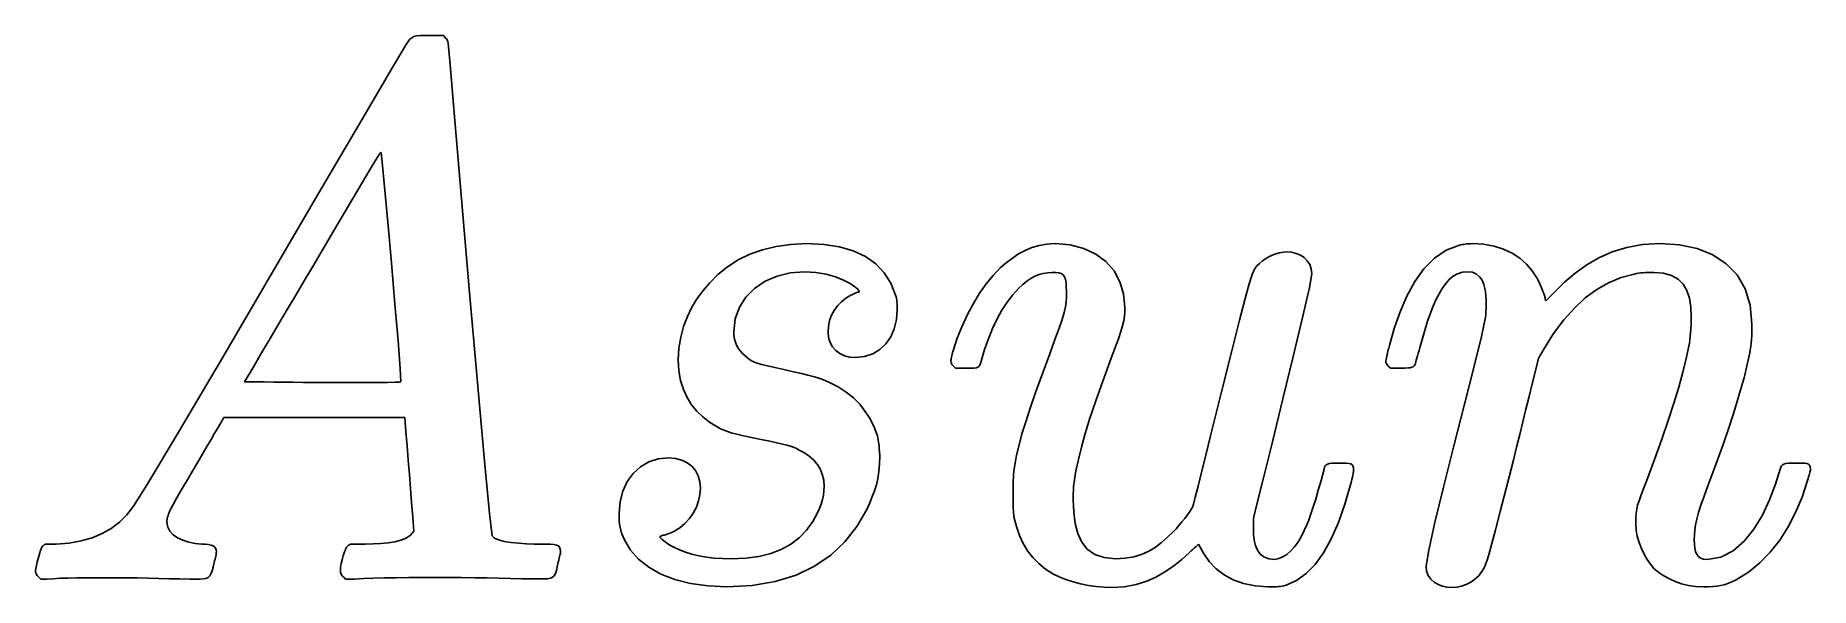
# Model space of a CAD drawing. Extents: x 0 to 52.7, y 0 to 16.4.
import ezdxf

# ---------------------------------------------------------------- set-up
doc = ezdxf.new("R2010")
doc.units = 0
doc.layers.add('Capa_1', color=7, linetype='CONTINUOUS')

msp = doc.modelspace()

# ---------------------------------------------------------------- linework, layer by layer
at = {"layer": 'Capa_1', "color": 7}
for p, q in [((11.179026, 16.35277), (11.124436, 16.30467)), ((11.243676, 16.38507), (11.179026, 16.35277)), ((11.325256, 16.40467), (11.243676, 16.38507)), ((11.430649, 16.41477), (11.325256, 16.40467)), ((11.566732, 16.41877), (11.430649, 16.41477)), ((11.740387, 16.4193), (11.566732, 16.41877)), ((11.788367, 16.4193), (11.740387, 16.4193)), ((11.836347, 16.4193), (11.788367, 16.4193)), ((11.884327, 16.4193), (11.836347, 16.4193)), ((11.932307, 16.4193), (11.884327, 16.4193)), ((11.980287, 16.4193), (11.932307, 16.4193)), ((12.028267, 16.4193), (11.980287, 16.4193)), ((12.076247, 16.4193), (12.028267, 16.4193)), ((12.124227, 16.4193), (12.076247, 16.4193)), ((12.143017, 16.3939), (12.124227, 16.4193)), ((12.164447, 16.3682), (12.143017, 16.3939)), ((12.186937, 16.342), (12.164447, 16.3682)), ((11.017896, 16.14807), (10.620536, 15.48322)), ((11.073016, 16.23747), (11.017896, 16.14807)), ((11.124436, 16.30467), (11.073016, 16.23747)), ((12.208897, 16.315), (12.186937, 16.342)), ((12.228737, 16.2869), (12.208897, 16.315)), ((12.244877, 16.2575), (12.228737, 16.2869)), ((12.255727, 16.2265), (12.244877, 16.2575)), ((12.259727, 16.1937), (12.255727, 16.2265)), ((12.318777, 15.54926), (12.259727, 16.1937)), ((10.620536, 15.48322), (9.697449, 13.91111)), ((12.461167, 13.89147), (12.318777, 15.54926)), ((9.697449, 13.91111), (8.423524, 11.73522)), ((12.660178, 11.55741), (12.461167, 13.89147)), ((9.942685, 12.43834), (10.112151, 12.71761)), ((10.112151, 12.71761), (10.21256, 12.87543)), ((10.21256, 12.87543), (10.26058, 12.93963)), ((10.26058, 12.93963), (10.27288, 12.93763)), ((10.27288, 12.93763), (10.30459, 12.65298)), ((9.687494, 12.00985), (9.942685, 12.43834)), ((10.30459, 12.65298), (10.37413, 11.91351)), ((8.423524, 11.73522), (6.973652, 9.25903)), ((9.32991, 11.40435), (9.687494, 12.00985)), ((10.37413, 11.91351), (10.46854, 10.86554)), ((8.853263, 10.59406), (9.32991, 11.40435)), ((12.889087, 8.88415), (12.660178, 11.55741)), ((8.240885, 9.55121), (8.853263, 10.59406)), ((10.46854, 10.86554), (10.574859, 9.65538)), ((21.602934, 10.04623), (21.225682, 9.91112)), ((22.010613, 10.14533), (21.602934, 10.04623)), ((22.448454, 10.20633), (22.010613, 10.14533)), ((22.916193, 10.22713), (22.448454, 10.20633)), ((23.426045, 10.20283), (22.916193, 10.22713)), ((23.887743, 10.13013), (23.426045, 10.20283)), ((24.299699, 10.00926), (23.887743, 10.13013)), ((29.404701, 10.02763), (29.212217, 9.92264)), ((29.60671, 10.11253), (29.404701, 10.02763)), ((29.820626, 10.17543), (29.60671, 10.11253)), ((30.048829, 10.21453), (29.820626, 10.17543)), ((30.293701, 10.22803), (30.048829, 10.21453)), ((30.745962, 10.19193), (30.293701, 10.22803)), ((31.151657, 10.08729), (30.745962, 10.19193)), ((31.506551, 9.91968), (31.151657, 10.08729)), ((41.918117, 10.03782), (41.567456, 9.79944)), ((42.311111, 10.18255), (41.918117, 10.03782)), ((42.347051, 10.19055), (42.311111, 10.18255)), ((42.386961, 10.19855), (42.347051, 10.19055)), ((42.430571, 10.20655), (42.386961, 10.19855)), ((42.477621, 10.21355), (42.430571, 10.20655)), ((42.527851, 10.21955), (42.477621, 10.21355)), ((42.580991, 10.22355), (42.527851, 10.21955)), ((42.636771, 10.22655), (42.580991, 10.22355)), ((42.694931, 10.22755), (42.636771, 10.22655)), ((43.029276, 10.20795), (42.694931, 10.22755)), ((43.337692, 10.15135), (43.029276, 10.20795)), ((43.61965, 10.06085), (43.337692, 10.15135)), ((43.87462, 9.93967), (43.61965, 10.06085)), ((47.282808, 10.11584), (46.852022, 9.98443)), ((47.754339, 10.19854), (47.282808, 10.11584)), ((48.271644, 10.22734), (47.754339, 10.19854)), ((48.849273, 10.19024), (48.271644, 10.22734)), ((49.37478, 10.07881), (48.849273, 10.19024)), ((49.840491, 9.89277), (49.37478, 10.07881)), ((7.986885, 9.12223), (8.240885, 9.55121)), ((10.574859, 9.65538), (10.680118, 8.42935)), ((20.563519, 9.54141), (20.279136, 9.31105)), ((20.879122, 9.74214), (20.563519, 9.54141)), ((21.225682, 9.91112), (20.879122, 9.74214)), ((24.660326, 9.84049), (24.299699, 10.00926)), ((24.968037, 9.62411), (24.660326, 9.84049)), ((25.221243, 9.36036), (24.968037, 9.62411)), ((28.668101, 9.50552), (28.457934, 9.28494)), ((28.846298, 9.65973), (28.668101, 9.50552)), ((29.026876, 9.79939), (28.846298, 9.65973)), ((29.212217, 9.92264), (29.026876, 9.79939)), ((31.806413, 9.69465), (31.506551, 9.91968)), ((32.047007, 9.41777), (31.806413, 9.69465)), ((36.291788, 9.56397), (36.225688, 9.47017)), ((36.367148, 9.64087), (36.291788, 9.56397)), ((36.454858, 9.71377), (36.367148, 9.64087)), ((36.548128, 9.77957), (36.454858, 9.71377)), ((36.646158, 9.83737), (36.548128, 9.77957)), ((36.748155, 9.88647), (36.646158, 9.83737)), ((36.853327, 9.92607), (36.748155, 9.88647)), ((36.96088, 9.95527), (36.853327, 9.92607)), ((37.070021, 9.97337), (36.96088, 9.95527)), ((37.179955, 9.97937), (37.070021, 9.97337)), ((37.179997, 9.98029), (37.179955, 9.97937)), ((37.179998, 9.98031), (37.179997, 9.98031)), ((37.179997, 9.98031), (37.179997, 9.9803)), ((37.179997, 9.9803), (37.179997, 9.9803)), ((37.179997, 9.9803), (37.179997, 9.98029)), ((37.322212, 9.96983), (37.179998, 9.98033)), ((37.179998, 9.98033), (37.179998, 9.98032)), ((37.179998, 9.98032), (37.179998, 9.98032)), ((37.179998, 9.98032), (37.179998, 9.98031)), ((37.45834, 9.93843), (37.322212, 9.96983)), ((37.584414, 9.88633), (37.45834, 9.93843)), ((37.696465, 9.81383), (37.584414, 9.88633)), ((37.790525, 9.72123), (37.696465, 9.81383)), ((37.862625, 9.60883), (37.790525, 9.72123)), ((37.908795, 9.47685), (37.862625, 9.60883)), ((41.567456, 9.79944), (41.257011, 9.48167)), ((44.102073, 9.79098), (43.87462, 9.93967)), ((44.301481, 9.61794), (44.102073, 9.79098)), ((44.472313, 9.42374), (44.301481, 9.61794)), ((46.09258, 9.59673), (45.753869, 9.35102)), ((46.456955, 9.80963), (46.09258, 9.59673)), ((46.852022, 9.98443), (46.456955, 9.80963)), ((50.238733, 9.63184), (49.840491, 9.89277)), ((50.561833, 9.29578), (50.238733, 9.63184)), ((6.973652, 9.25903), (5.522721, 6.78601)), ((7.732885, 8.69325), (7.986885, 9.12223)), ((20.026238, 9.05317), (19.83737, 8.83202)), ((20.279136, 9.31105), (20.026238, 9.05317)), ((21.366909, 8.89853), (21.678192, 9.10786)), ((21.678192, 9.10786), (22.034718, 9.26295)), ((22.034718, 9.26295), (22.427756, 9.35935)), ((22.427756, 9.35935), (22.848576, 9.39245)), ((22.848576, 9.39245), (23.1842, 9.37185)), ((23.1842, 9.37185), (23.493101, 9.31655)), ((23.493101, 9.31655), (23.769723, 9.23645)), ((23.769723, 9.23645), (24.008509, 9.14125)), ((24.008509, 9.14125), (24.203904, 9.04076)), ((24.203904, 9.04076), (24.350351, 8.94476)), ((25.418358, 9.04952), (25.221243, 9.36036)), ((25.557793, 8.69185), (25.418358, 9.04952)), ((28.252529, 9.03209), (28.054532, 8.75066)), ((28.457934, 9.28494), (28.252529, 9.03209)), ((29.209947, 8.89641), (29.335051, 9.01402)), ((29.335051, 9.01402), (29.457244, 9.11332)), ((29.457244, 9.11332), (29.57785, 9.19522)), ((29.57785, 9.19522), (29.698191, 9.26042)), ((29.698191, 9.26042), (29.819591, 9.30972)), ((29.819591, 9.30972), (29.943372, 9.34402)), ((29.943372, 9.34402), (30.070857, 9.36402)), ((30.070857, 9.36402), (30.203369, 9.37002)), ((30.203369, 9.37002), (30.217479, 9.37002)), ((30.217479, 9.37002), (30.231589, 9.37002)), ((30.231589, 9.37002), (30.245699, 9.37002)), ((30.245699, 9.37002), (30.259809, 9.37002)), ((30.259809, 9.37002), (30.273919, 9.37002)), ((30.273919, 9.37002), (30.288029, 9.37002)), ((30.288029, 9.37002), (30.302139, 9.37002)), ((30.302139, 9.37002), (30.316249, 9.37002)), ((30.316249, 9.37002), (30.407619, 9.36202)), ((30.407619, 9.36202), (30.479939, 9.33852)), ((30.479939, 9.33852), (30.535329, 9.29812)), ((30.535329, 9.29812), (30.575899, 9.23972)), ((30.575899, 9.23972), (30.603769, 9.16232)), ((30.603769, 9.16232), (30.621059, 9.06482)), ((30.621059, 9.06482), (30.629859, 8.94611)), ((32.224101, 9.09458), (32.047007, 9.41777)), ((32.333463, 8.73064), (32.224101, 9.09458)), ((36.065178, 9.03696), (35.94272, 8.60022)), ((36.154828, 9.31072), (36.065178, 9.03696)), ((36.225688, 9.47017), (36.154828, 9.31072)), ((37.851335, 8.92629), (37.925065, 9.32555)), ((37.925065, 9.32555), (37.908795, 9.47685)), ((40.984667, 9.09882), (40.748306, 8.66517)), ((41.257011, 9.48167), (40.984667, 9.09882)), ((41.800671, 8.89707), (41.901345, 9.03959)), ((41.901345, 9.03959), (42.009163, 9.16095)), ((42.009163, 9.16095), (42.126505, 9.25905)), ((42.126505, 9.25905), (42.255754, 9.33175)), ((42.255754, 9.33175), (42.399291, 9.37695)), ((42.399291, 9.37695), (42.559496, 9.39245)), ((42.559496, 9.39245), (42.699461, 9.37495)), ((42.699461, 9.37495), (42.815613, 9.32465)), ((42.815613, 9.32465), (42.909543, 9.24475)), ((42.909543, 9.24475), (42.982833, 9.13839)), ((42.982833, 9.13839), (43.037073, 9.00875)), ((43.037073, 9.00875), (43.073853, 8.85899)), ((44.614042, 9.21154), (44.472313, 9.42374)), ((44.650642, 9.14174), (44.614042, 9.21154)), ((44.690942, 9.05554), (44.650642, 9.14174)), ((44.732302, 8.95984), (44.690942, 9.05554)), ((45.435796, 9.07779), (45.133333, 8.78234)), ((45.753869, 9.35102), (45.435796, 9.07779)), ((46.389969, 8.86369), (46.744467, 9.06451)), ((46.744467, 9.06451), (47.115368, 9.2177)), ((47.115368, 9.2177), (47.503997, 9.32486)), ((47.503997, 9.32486), (47.569967, 9.33976)), ((47.569967, 9.33976), (47.633817, 9.35096)), ((47.633817, 9.35096), (47.697667, 9.35896)), ((47.697667, 9.35896), (47.763637, 9.36396)), ((47.763637, 9.36396), (47.833837, 9.36696)), ((47.833837, 9.36696), (47.910387, 9.36896)), ((47.910387, 9.36896), (47.995407, 9.36958)), ((47.995407, 9.36958), (48.091007, 9.36967)), ((48.091007, 9.36967), (48.378388, 9.34767)), ((48.378388, 9.34767), (48.616293, 9.28227)), ((48.616293, 9.28227), (48.80816, 9.1745)), ((48.80816, 9.1745), (48.957429, 9.02545)), ((48.957429, 9.02545), (49.06754, 8.83619)), ((50.802119, 8.88431), (50.561833, 9.29578)), ((7.478885, 8.26427), (7.732885, 8.69325)), ((13.121171, 6.20877), (12.889087, 8.88415)), ((19.662524, 8.59209), (19.505141, 8.33363)), ((19.83737, 8.83202), (19.662524, 8.59209)), ((20.915001, 8.33515), (21.109602, 8.63946)), ((21.109602, 8.63946), (21.366909, 8.89853)), ((23.948472, 8.5001), (23.832849, 8.37853)), ((24.07997, 8.60527), (23.948472, 8.5001)), ((24.225755, 8.69167), (24.07997, 8.60527)), ((24.259485, 8.70847), (24.225755, 8.69167)), ((24.292425, 8.72477), (24.259485, 8.70847)), ((24.323775, 8.73997), (24.292425, 8.72477)), ((24.352745, 8.75367), (24.323775, 8.73997)), ((24.350351, 8.94476), (24.442291, 8.86306)), ((24.378545, 8.76527), (24.352745, 8.75367)), ((24.400375, 8.77427), (24.378545, 8.76527)), ((24.417445, 8.78027), (24.400375, 8.77427)), ((24.428955, 8.78227), (24.417445, 8.78027)), ((24.443865, 8.78231), (24.428955, 8.78227)), ((24.442291, 8.86306), (24.474171, 8.80546)), ((24.455065, 8.78262), (24.443865, 8.78231)), ((24.463065, 8.78346), (24.455065, 8.78262)), ((24.468465, 8.78546), (24.463065, 8.78346)), ((24.471765, 8.78846), (24.468465, 8.78546)), ((24.473465, 8.79246), (24.471765, 8.78846)), ((24.474083, 8.79846), (24.473465, 8.79246)), ((24.474171, 8.80546), (24.474083, 8.79846)), ((25.572703, 8.64745), (25.557793, 8.69185)), ((25.583903, 8.59935), (25.572703, 8.64745)), ((25.591903, 8.54815), (25.583903, 8.59935)), ((25.597303, 8.49425), (25.591903, 8.54815)), ((25.600603, 8.43825), (25.597303, 8.49425)), ((27.86659, 8.44437), (27.691348, 8.1169)), ((28.054532, 8.75066), (27.86659, 8.44437)), ((28.717028, 8.25228), (28.871986, 8.49107)), ((28.871986, 8.49107), (29.036468, 8.70604)), ((29.036468, 8.70604), (29.209947, 8.89641)), ((30.621459, 8.49368), (30.600249, 8.34441)), ((30.630459, 8.64136), (30.621459, 8.49368)), ((30.629859, 8.94611), (30.632359, 8.80518)), ((30.632359, 8.80518), (30.630459, 8.64136)), ((32.370853, 8.33152), (32.333463, 8.73064)), ((35.94272, 8.60022), (35.773431, 7.95182)), ((37.656955, 8.07037), (37.851335, 8.92629)), ((40.748306, 8.66517), (40.545812, 8.19501)), ((41.499051, 8.29664), (41.557521, 8.44031)), ((41.557521, 8.44031), (41.611231, 8.55699)), ((41.611231, 8.55699), (41.704761, 8.7355)), ((41.704761, 8.7355), (41.800671, 8.89707)), ((43.073853, 8.85899), (43.094753, 8.69231)), ((43.094753, 8.69231), (43.101353, 8.51186)), ((43.101309, 8.44236), (43.101, 8.37046)), ((43.101353, 8.51186), (43.101309, 8.44236)), ((44.772072, 8.86154), (44.732302, 8.95984)), ((44.807612, 8.76744), (44.772072, 8.86154)), ((44.836272, 8.68444), (44.807612, 8.76744)), ((44.855412, 8.61944), (44.836272, 8.68444)), ((44.862412, 8.57934), (44.855412, 8.61944)), ((44.862456, 8.57134), (44.862412, 8.57934)), ((44.862765, 8.56334), (44.862456, 8.57134)), ((44.863603, 8.55534), (44.862765, 8.56334)), ((44.865203, 8.54834), (44.863603, 8.55534)), ((44.867903, 8.54234), (44.865203, 8.54834)), ((44.871903, 8.53834), (44.867903, 8.54234)), ((44.877503, 8.53534), (44.871903, 8.53834)), ((44.885003, 8.53434), (44.877503, 8.53534)), ((44.916043, 8.56534), (44.885003, 8.53434)), ((44.947083, 8.59634), (44.916043, 8.56534)), ((44.978133, 8.62734), (44.947083, 8.59634)), ((45.009173, 8.65834), (44.978133, 8.62734)), ((45.040213, 8.68934), (45.009173, 8.65834)), ((45.071253, 8.72034), (45.040213, 8.68934)), ((45.102293, 8.75134), (45.071253, 8.72034)), ((45.133333, 8.78234), (45.102293, 8.75134)), ((45.724895, 8.31283), (46.050553, 8.61366)), ((46.050553, 8.61366), (46.389969, 8.86369)), ((49.06754, 8.83619), (49.14193, 8.60777)), ((49.14193, 8.60777), (49.18404, 8.34124)), ((50.951917, 8.39717), (50.802119, 8.88431)), ((7.224885, 7.83529), (7.478885, 8.26427)), ((10.680118, 8.42935), (10.771358, 7.33375)), ((19.36866, 8.05692), (19.256521, 7.76222)), ((19.505141, 8.33363), (19.36866, 8.05692)), ((20.748848, 7.60878), (20.791838, 7.99009)), ((20.791838, 7.99009), (20.915001, 8.33515)), ((23.597109, 7.93919), (23.560859, 7.77581)), ((23.655579, 8.09569), (23.597109, 7.93919)), ((23.734689, 8.24293), (23.655579, 8.09569)), ((23.832849, 8.37853), (23.734689, 8.24293)), ((25.516929, 7.6976), (25.581139, 7.96827)), ((25.581139, 7.96827), (25.603009, 8.26275)), ((25.602303, 8.38065), (25.600603, 8.43825)), ((25.602921, 8.32195), (25.602303, 8.38065)), ((25.603009, 8.26275), (25.602921, 8.32195)), ((27.691348, 8.1169), (27.531451, 7.77197)), ((28.437804, 7.70645), (28.572124, 7.99048)), ((28.572124, 7.99048), (28.717028, 8.25228)), ((30.501209, 7.9702), (30.413319, 7.70981)), ((30.561839, 8.17583), (30.501209, 7.9702)), ((30.600249, 8.34441), (30.561839, 8.17583)), ((32.303173, 7.78683), (32.337563, 7.93424)), ((32.337563, 7.93424), (32.358203, 8.06658)), ((32.358203, 8.06658), (32.368253, 8.19521)), ((32.368253, 8.19521), (32.370853, 8.33152)), ((35.773431, 7.95182), (35.543288, 7.04306)), ((37.382141, 6.91493), (37.656955, 8.07037)), ((40.545812, 8.19501), (40.375067, 7.70262)), ((41.310931, 7.75134), (41.374171, 7.94739)), ((41.374171, 7.94739), (41.437401, 8.13075)), ((41.437401, 8.13075), (41.499051, 8.29664)), ((43.078762, 7.99266), (42.964197, 7.47081)), ((43.086262, 8.03996), (43.078762, 7.99266)), ((43.091862, 8.09596), (43.086262, 8.03996)), ((43.095862, 8.15886), (43.091862, 8.09596)), ((43.098562, 8.22686), (43.095862, 8.15886)), ((43.100162, 8.29796), (43.098562, 8.22686)), ((43.101, 8.37046), (43.100162, 8.29796)), ((45.109562, 7.55242), (45.411672, 7.95961)), ((45.411672, 7.95961), (45.724895, 8.31283)), ((49.18404, 8.34124), (49.19731, 8.03768)), ((49.19621, 7.9258), (49.19301, 7.81155)), ((49.19731, 8.03768), (49.19621, 7.9258)), ((51.003557, 7.83409), (50.951917, 8.39717)), ((6.716885, 6.97734), (6.970885, 7.40632)), ((6.970885, 7.40632), (7.224885, 7.83529)), ((19.172161, 7.44979), (19.119021, 7.1199)), ((19.256521, 7.76222), (19.172161, 7.44979)), ((20.754148, 7.49532), (20.748848, 7.60878)), ((20.770028, 7.39112), (20.754148, 7.49532)), ((20.796488, 7.29482), (20.770028, 7.39112)), ((23.560859, 7.77581), (23.548429, 7.60793)), ((23.548429, 7.60793), (23.563909, 7.43881)), ((23.563909, 7.43881), (23.608759, 7.28796)), ((25.269985, 7.24675), (25.412507, 7.45551)), ((25.412507, 7.45551), (25.516929, 7.6976)), ((27.389546, 7.41328), (27.268279, 7.04454)), ((27.531451, 7.77197), (27.389546, 7.41328)), ((28.203031, 7.07488), (28.314597, 7.40098)), ((28.314597, 7.40098), (28.437804, 7.70645)), ((30.413319, 7.70981), (30.293155, 7.37691)), ((32.085683, 7.14032), (32.180403, 7.40124)), ((32.180403, 7.40124), (32.251843, 7.61295)), ((32.251843, 7.61295), (32.303173, 7.78683)), ((40.375067, 7.70262), (40.233956, 7.20229)), ((41.190811, 7.34017), (41.249281, 7.54734)), ((41.249281, 7.54734), (41.310931, 7.75134)), ((42.964197, 7.47081), (42.746445, 6.58225)), ((44.817242, 7.08966), (45.109562, 7.55242)), ((49.17081, 7.47301), (49.15917, 7.36775)), ((49.18031, 7.5833), (49.17081, 7.47301)), ((49.18771, 7.69676), (49.18031, 7.5833)), ((49.19301, 7.81155), (49.18771, 7.69676)), ((50.986557, 7.37971), (50.993957, 7.49317)), ((50.993957, 7.49317), (50.999257, 7.60796)), ((50.999257, 7.60796), (51.002457, 7.72221)), ((51.002457, 7.72221), (51.003557, 7.83409)), ((6.462885, 6.54836), (6.716885, 6.97734)), ((10.771358, 7.33375), (10.835608, 6.51491)), ((19.119021, 7.1199), (19.100541, 6.77281)), ((20.833528, 7.20512), (20.796488, 7.29482)), ((20.881158, 7.12072), (20.833528, 7.20512)), ((20.939368, 7.04032), (20.881158, 7.12072)), ((21.008158, 6.96262), (20.939368, 7.04032)), ((21.087538, 6.88622), (21.008158, 6.96262)), ((21.168498, 6.81782), (21.087538, 6.88622)), ((23.608759, 7.28796), (23.680589, 7.15668)), ((23.680589, 7.15668), (23.777029, 7.0463)), ((23.777029, 7.0463), (23.895695, 6.9581)), ((23.895695, 6.9581), (24.034204, 6.8935)), ((24.034204, 6.8935), (24.190176, 6.8538)), ((24.361229, 6.8403), (24.634985, 6.8681)), ((24.634985, 6.8681), (24.879107, 6.9483)), ((24.879107, 6.9483), (25.091479, 7.07609)), ((25.091479, 7.07609), (25.269985, 7.24675)), ((27.226999, 6.89284), (27.217499, 6.85254)), ((27.238639, 6.93794), (27.226999, 6.89284)), ((27.252399, 6.98834), (27.238639, 6.93794)), ((27.268279, 7.04454), (27.252399, 6.98834)), ((28.103641, 6.72894), (28.203031, 7.07488)), ((30.135684, 6.9538), (29.908627, 6.33798)), ((30.293155, 7.37691), (30.135684, 6.9538)), ((31.964504, 6.81881), (32.085683, 7.14032)), ((35.543288, 7.04306), (35.238267, 5.82527)), ((37.067111, 5.61715), (37.382141, 6.91493)), ((40.152116, 6.88899), (40.138926, 6.82849)), ((40.168476, 6.95899), (40.152116, 6.88899)), ((40.187746, 7.03609), (40.168476, 6.95899)), ((40.209656, 7.11799), (40.187746, 7.03609)), ((40.233956, 7.20229), (40.209656, 7.11799)), ((41.043971, 6.82129), (41.064471, 6.89129)), ((41.064471, 6.89129), (41.087361, 6.96839)), ((41.087361, 6.96839), (41.111831, 7.05029)), ((41.111831, 7.05029), (41.137101, 7.13459)), ((41.137101, 7.13459), (41.190811, 7.34017)), ((44.678932, 6.85236), (44.698692, 6.88626)), ((44.698692, 6.88626), (44.718452, 6.92016)), ((44.718452, 6.92016), (44.738212, 6.95406)), ((44.738212, 6.95406), (44.757972, 6.98796)), ((44.757972, 6.98796), (44.777732, 7.02186)), ((44.777732, 7.02186), (44.797482, 7.05576)), ((44.797482, 7.05576), (44.817242, 7.08966)), ((49.12954, 7.17965), (49.05113, 6.80787)), ((49.14541, 7.26935), (49.12954, 7.17965)), ((49.15917, 7.36775), (49.14541, 7.26935)), ((50.863897, 6.63126), (50.935777, 6.97606)), ((50.935777, 6.97606), (50.951657, 7.06576)), ((50.951657, 7.06576), (50.965417, 7.16416)), ((50.965417, 7.16416), (50.977057, 7.26942)), ((50.977057, 7.26942), (50.986557, 7.37971)), ((5.522721, 6.78601), (4.245621, 4.61965)), ((6.208885, 6.11938), (6.462885, 6.54836)), ((10.835608, 6.51491), (10.859911, 6.11857)), ((19.100541, 6.77281), (19.118091, 6.44971)), ((19.118091, 6.44971), (19.168981, 6.15651)), ((21.248398, 6.76242), (21.168498, 6.81782)), ((21.336768, 6.71602), (21.248398, 6.76242)), ((21.44313, 6.67462), (21.336768, 6.71602)), ((21.577009, 6.63432), (21.44313, 6.67462)), ((21.74793, 6.59102), (21.577009, 6.63432)), ((21.965418, 6.54092), (21.74793, 6.59102)), ((22.238997, 6.47992), (21.965418, 6.54092)), ((22.524086, 6.41802), (22.238997, 6.47992)), ((22.758639, 6.36592), (22.524086, 6.41802)), ((22.951388, 6.32072), (22.758639, 6.36592)), ((24.190176, 6.8538), (24.361229, 6.8403)), ((27.201599, 6.75484), (27.200499, 6.72824)), ((27.200499, 6.72824), (27.204499, 6.69544)), ((27.204799, 6.78404), (27.201599, 6.75484)), ((27.204499, 6.69544), (27.215349, 6.66474)), ((27.210099, 6.81644), (27.204799, 6.78404)), ((27.217499, 6.85254), (27.210099, 6.81644)), ((27.215349, 6.66474), (27.231489, 6.63614)), ((27.231489, 6.63614), (27.251329, 6.60964)), ((27.251329, 6.60964), (27.273289, 6.58534)), ((27.273289, 6.58534), (27.295779, 6.56314)), ((27.295779, 6.56314), (27.317209, 6.54304)), ((27.317209, 6.54304), (27.335999, 6.52504)), ((27.335999, 6.52504), (27.375509, 6.52504)), ((27.375509, 6.52504), (27.415019, 6.52504)), ((27.415019, 6.52504), (27.454529, 6.52504)), ((27.454529, 6.52504), (27.494039, 6.52504)), ((27.494039, 6.52504), (27.533549, 6.52504)), ((27.533549, 6.52504), (27.573059, 6.52504)), ((27.573059, 6.52504), (27.612569, 6.52504)), ((27.612569, 6.52504), (27.652079, 6.52504)), ((27.652079, 6.52504), (27.790941, 6.52544)), ((27.790941, 6.52544), (27.890911, 6.52844)), ((27.890911, 6.52844), (27.959661, 6.53644)), ((27.959661, 6.53644), (28.004861, 6.55114)), ((28.004861, 6.55114), (28.034191, 6.57534)), ((28.034191, 6.57534), (28.055311, 6.61144)), ((28.055311, 6.61144), (28.075901, 6.66184)), ((28.075901, 6.66184), (28.103641, 6.72894)), ((29.908627, 6.33798), (29.716231, 5.80339)), ((31.71509, 6.13932), (31.964504, 6.81881)), ((40.123226, 6.74569), (40.121126, 6.72809)), ((40.121126, 6.72809), (40.125126, 6.70179)), ((40.129226, 6.77999), (40.123226, 6.74569)), ((40.125126, 6.70179), (40.135976, 6.67419)), ((40.138926, 6.82849), (40.129226, 6.77999)), ((40.135976, 6.67419), (40.152116, 6.64599)), ((40.152116, 6.64599), (40.171956, 6.61809)), ((40.171956, 6.61809), (40.193916, 6.59119)), ((40.193916, 6.59119), (40.216406, 6.56619)), ((40.216406, 6.56619), (40.237836, 6.54379)), ((40.237836, 6.54379), (40.256626, 6.52489)), ((40.256626, 6.52489), (40.296136, 6.52489)), ((40.296136, 6.52489), (40.335646, 6.52489)), ((40.335646, 6.52489), (40.375156, 6.52489)), ((40.375156, 6.52489), (40.414666, 6.52489)), ((40.414666, 6.52489), (40.454176, 6.52489)), ((40.454176, 6.52489), (40.493686, 6.52489)), ((40.493686, 6.52489), (40.533196, 6.52489)), ((40.533196, 6.52489), (40.572706, 6.52489)), ((40.572706, 6.52489), (40.686521, 6.52589)), ((40.686521, 6.52589), (40.776261, 6.52989)), ((40.776261, 6.52989), (40.845361, 6.53789)), ((40.845361, 6.53789), (40.897261, 6.55019)), ((40.897261, 6.55019), (40.935401, 6.56779)), ((40.935401, 6.56779), (40.963221, 6.59149)), ((40.963221, 6.59149), (40.984171, 6.62209)), ((40.984171, 6.62209), (41.001681, 6.66029)), ((41.001681, 6.66029), (41.004681, 6.67789)), ((41.004681, 6.67789), (41.013281, 6.71219)), ((41.013281, 6.71219), (41.026641, 6.76079)), ((41.026641, 6.76079), (41.043971, 6.82129)), ((42.746445, 6.58225), (42.462018, 5.45345)), ((44.472912, 6.0621), (44.566042, 6.44028)), ((44.566042, 6.44028), (44.659172, 6.81846)), ((44.659172, 6.81846), (44.678932, 6.85236)), ((48.95103, 6.40248), (48.828704, 5.96164)), ((49.05113, 6.80787), (48.95103, 6.40248)), ((50.767147, 6.24122), (50.863897, 6.63126)), ((6.499574, 6.11638), (6.208885, 6.11938)), ((6.790263, 6.11338), (6.499574, 6.11638)), ((7.080952, 6.11038), (6.790263, 6.11338)), ((7.37164, 6.10738), (7.080952, 6.11038)), ((7.662329, 6.10438), (7.37164, 6.10738)), ((7.953018, 6.10138), (7.662329, 6.10438)), ((8.243707, 6.09838), (7.953018, 6.10138)), ((8.534396, 6.09538), (8.243707, 6.09838)), ((8.997329, 6.09542), (8.534396, 6.09538)), ((9.431157, 6.09573), (8.997329, 6.09542)), ((9.825827, 6.09657), (9.431157, 6.09573)), ((10.171285, 6.09857), (9.825827, 6.09657)), ((10.457476, 6.10157), (10.171285, 6.09857)), ((10.674346, 6.10557), (10.457476, 6.10157)), ((10.811841, 6.11157), (10.674346, 6.10557)), ((10.859911, 6.11857), (10.811841, 6.11157)), ((13.329706, 3.86835), (13.121171, 6.20877)), ((19.168981, 6.15651), (19.250561, 5.89135)), ((19.250561, 5.89135), (19.360186, 5.65239)), ((23.111064, 6.27952), (22.951388, 6.32072)), ((23.246398, 6.23932), (23.111064, 6.27952)), ((23.366122, 6.19732), (23.246398, 6.23932)), ((23.478967, 6.15052), (23.366122, 6.19732)), ((23.593664, 6.09602), (23.478967, 6.15052)), ((23.852956, 5.96606), (23.593664, 6.09602)), ((24.088964, 5.81415), (23.852956, 5.96606)), ((24.301689, 5.6416), (24.088964, 5.81415)), ((29.716231, 5.80339), (29.555056, 5.33813)), ((31.505893, 5.54846), (31.71509, 6.13932)), ((35.238267, 5.82527), (35.072682, 5.14812)), ((44.379782, 5.68392), (44.472912, 6.0621)), ((48.828704, 5.96164), (48.683624, 5.48349)), ((50.501152, 5.3307), (50.646056, 5.80726)), ((50.646056, 5.80726), (50.767147, 6.24122)), ((19.360186, 5.65239), (19.495212, 5.43776)), ((19.495212, 5.43776), (19.652992, 5.24563)), ((24.491131, 5.44973), (24.301689, 5.6416)), ((24.657289, 5.23987), (24.491131, 5.44973)), ((29.555056, 5.33813), (29.421662, 4.93027)), ((31.332679, 5.03327), (31.505893, 5.54846)), ((36.75208, 4.33419), (37.067111, 5.61715)), ((42.462018, 5.45345), (42.147428, 4.21088)), ((44.193522, 4.92757), (44.286652, 5.30574)), ((44.286652, 5.30574), (44.379782, 5.68392)), ((48.683624, 5.48349), (48.515261, 4.96619)), ((50.332965, 4.81287), (50.501152, 5.3307)), ((5.407361, 4.73112), (5.503317, 4.89481)), ((5.503317, 4.89481), (5.599273, 5.0585)), ((5.599273, 5.0585), (6.270962, 5.0585)), ((6.270962, 5.0585), (6.942651, 5.0585)), ((6.942651, 5.0585), (7.61434, 5.0585)), ((7.61434, 5.0585), (8.286029, 5.0585)), ((8.286029, 5.0585), (8.957718, 5.0585)), ((8.957718, 5.0585), (9.629407, 5.0585)), ((9.629407, 5.0585), (10.301096, 5.0585)), ((10.301096, 5.0585), (10.972785, 5.0585)), ((10.972785, 5.0585), (11.006655, 4.63517)), ((19.652992, 5.24563), (19.83088, 5.07414)), ((19.83088, 5.07414), (20.026231, 4.92143)), ((20.026231, 4.92143), (20.200547, 4.80929)), ((20.200547, 4.80929), (20.358195, 4.72279)), ((24.800164, 5.01334), (24.657289, 5.23987)), ((24.919756, 4.77147), (24.800164, 5.01334)), ((25.016066, 4.51557), (24.919756, 4.77147)), ((29.421662, 4.93027), (29.312609, 4.56792)), ((31.191215, 4.58079), (31.332679, 5.03327)), ((35.072682, 5.14812), (34.916887, 4.51435)), ((44.100392, 4.54939), (44.193522, 4.92757)), ((48.515261, 4.96619), (48.323085, 4.40788)), ((50.142025, 4.25509), (50.332965, 4.81287)), ((4.245621, 4.61965), (3.317242, 3.06341)), ((5.023538, 4.07637), (5.119494, 4.24006)), ((5.119494, 4.24006), (5.21545, 4.40374)), ((5.21545, 4.40374), (5.311405, 4.56743)), ((5.311405, 4.56743), (5.407361, 4.73112)), ((11.006655, 4.63517), (11.040525, 4.21183)), ((20.358195, 4.72279), (20.510022, 4.65589)), ((20.510022, 4.65589), (20.666875, 4.60249)), ((20.666875, 4.60249), (20.839604, 4.55649)), ((20.839604, 4.55649), (21.039056, 4.51179)), ((21.039056, 4.51179), (21.276079, 4.46239)), ((21.276079, 4.46239), (21.56152, 4.40209)), ((21.56152, 4.40209), (21.821164, 4.34869)), ((21.821164, 4.34869), (22.030009, 4.30509)), ((22.030009, 4.30509), (22.19652, 4.26839)), ((22.19652, 4.26839), (22.329164, 4.23559)), ((22.329164, 4.23559), (22.436409, 4.20389)), ((25.031016, 4.45147), (25.016066, 4.51557)), ((25.042526, 4.39217), (25.031016, 4.45147)), ((25.051426, 4.33387), (25.042526, 4.39217)), ((25.058426, 4.27297), (25.051426, 4.33387)), ((25.064426, 4.20567), (25.058426, 4.27297)), ((29.224459, 4.23918), (29.153769, 3.93213)), ((29.312609, 4.56792), (29.224459, 4.23918)), ((31.077268, 4.17804), (31.191215, 4.58079)), ((34.916887, 4.51435), (34.774321, 3.93774)), ((36.477266, 3.2232), (36.75208, 4.33419)), ((44.007262, 4.17121), (44.100392, 4.54939)), ((48.323085, 4.40788), (48.106568, 3.8067)), ((49.928859, 3.65867), (50.142025, 4.25509)), ((4.673495, 3.4822), (4.831627, 3.74899)), ((4.831627, 3.74899), (4.927582, 3.91268)), ((4.927582, 3.91268), (5.023538, 4.07637)), ((11.040525, 4.21183), (11.074395, 3.7885)), ((11.074395, 3.7885), (11.108265, 3.36516)), ((13.487971, 2.19998), (13.329706, 3.86835)), ((18.225559, 3.7367), (17.975837, 3.58942)), ((18.504386, 3.8289), (18.225559, 3.7367)), ((18.80729, 3.8608), (18.504386, 3.8289)), ((19.016256, 3.83939), (18.806971, 3.85599)), ((18.806971, 3.85599), (18.806972, 3.85599)), ((18.806972, 3.85599), (18.806973, 3.856)), ((18.806973, 3.856), (18.806974, 3.856)), ((18.806974, 3.856), (18.806975, 3.85601)), ((18.806975, 3.85601), (18.806976, 3.85602)), ((18.806975, 3.85601), (18.806975, 3.85601)), ((18.806976, 3.85602), (18.806977, 3.85602)), ((18.806977, 3.85602), (18.80729, 3.8608)), ((19.202788, 3.79109), (19.016256, 3.83939)), ((19.364977, 3.71309), (19.202788, 3.79109)), ((19.501238, 3.60761), (19.364977, 3.71309)), ((22.436409, 4.20389), (22.526719, 4.17039)), ((22.526719, 4.17039), (22.608559, 4.13209)), ((22.608559, 4.13209), (22.690409, 4.08609)), ((22.690409, 4.08609), (22.845587, 4.00339)), ((22.845587, 4.00339), (22.9878, 3.90719)), ((22.9878, 3.90719), (23.114668, 3.79673)), ((23.114668, 3.79673), (23.223808, 3.67119)), ((25.070126, 4.12827), (25.064426, 4.20567)), ((25.076326, 4.03717), (25.070126, 4.12827)), ((25.083826, 3.9286), (25.076326, 4.03717)), ((25.077526, 3.67451), (25.083826, 3.9286)), ((29.153769, 3.93213), (29.097109, 3.63487)), ((30.914998, 3.46993), (30.986608, 3.81208)), ((30.986608, 3.81208), (31.077268, 4.17804)), ((34.774321, 3.93774), (34.648423, 3.43203)), ((38.521273, 3.69716), (38.448163, 3.68816)), ((38.616613, 3.70216), (38.521273, 3.69716)), ((38.73788, 3.70316), (38.616613, 3.70216)), ((38.853547, 3.70276), (38.73788, 3.70316)), ((38.947787, 3.69976), (38.853547, 3.70276)), ((39.022447, 3.69176), (38.947787, 3.69976)), ((42.147428, 4.21088), (41.839189, 2.98101)), ((43.69854, 2.94226), (43.914132, 3.79303)), ((43.914132, 3.79303), (44.007262, 4.17121)), ((48.106568, 3.8067), (47.86518, 3.16081)), ((52.07378, 3.69628), (52.00067, 3.68728)), ((52.16912, 3.70128), (52.07378, 3.69628)), ((52.290387, 3.70228), (52.16912, 3.70128)), ((52.400542, 3.70285), (52.290387, 3.70228)), ((52.494292, 3.70263), (52.400542, 3.70285)), ((52.572172, 3.69863), (52.494292, 3.70263)), ((52.634702, 3.68813), (52.572172, 3.69863)), ((4.384746, 2.99095), (4.5233, 3.22758)), ((4.5233, 3.22758), (4.673495, 3.4822)), ((11.108265, 3.36516), (11.142135, 2.94183)), ((17.760245, 3.39239), (17.583812, 3.15091)), ((17.975837, 3.58942), (17.760245, 3.39239)), ((19.609982, 3.47673), (19.501238, 3.60761)), ((19.689622, 3.32257), (19.609982, 3.47673)), ((19.738572, 3.14724), (19.689622, 3.32257)), ((23.223808, 3.67119), (23.312838, 3.52977)), ((23.312838, 3.52977), (23.379378, 3.37168)), ((23.379378, 3.37168), (23.421048, 3.19613)), ((23.421048, 3.19613), (23.435468, 3.00232)), ((24.985056, 3.05935), (25.027876, 3.24677)), ((25.027876, 3.24677), (25.058786, 3.44953)), ((25.058786, 3.44953), (25.077526, 3.67451)), ((29.054299, 3.18483), (29.052599, 3.07922)), ((29.057599, 3.27643), (29.054299, 3.18483)), ((29.062999, 3.36063), (29.057599, 3.27643)), ((29.070999, 3.44403), (29.062999, 3.36063)), ((29.082199, 3.53323), (29.070999, 3.44403)), ((29.097109, 3.63487), (29.082199, 3.53323)), ((30.858198, 3.13863), (30.914998, 3.46993)), ((34.648423, 3.43203), (34.542634, 3.01099)), ((36.282886, 2.44136), (36.477266, 3.2232)), ((38.197203, 3.18786), (38.115223, 2.89113)), ((38.286323, 3.52296), (38.197203, 3.18786)), ((38.303873, 3.57606), (38.286323, 3.52296)), ((38.325133, 3.61786), (38.303873, 3.57606)), ((38.353793, 3.64956), (38.325133, 3.61786)), ((38.393573, 3.67256), (38.353793, 3.64956)), ((38.448163, 3.68816), (38.393573, 3.67256)), ((39.079377, 3.67706), (39.022447, 3.69176)), ((39.120427, 3.65286), (39.079377, 3.67706)), ((39.099037, 3.16056), (39.114917, 3.22416)), ((39.114917, 3.22416), (39.128677, 3.28016)), ((39.147457, 3.61676), (39.120427, 3.65286)), ((39.128677, 3.28016), (39.140317, 3.32926)), ((39.140317, 3.32926), (39.149817, 3.37226)), ((39.162317, 3.56636), (39.147457, 3.61676)), ((39.149817, 3.37226), (39.157217, 3.40996)), ((39.157217, 3.40996), (39.162517, 3.44316)), ((39.166817, 3.49926), (39.162317, 3.56636)), ((39.162517, 3.44316), (39.165717, 3.47266)), ((39.165717, 3.47266), (39.166817, 3.49926)), ((49.693997, 3.02495), (49.928859, 3.65867)), ((51.83884, 3.52208), (51.701257, 3.06956)), ((51.85639, 3.57518), (51.83884, 3.52208)), ((51.87764, 3.61698), (51.85639, 3.57518)), ((51.9063, 3.64868), (51.87764, 3.61698)), ((51.94608, 3.67168), (51.9063, 3.64868)), ((52.00067, 3.68728), (51.94608, 3.67168)), ((52.491942, 2.69026), (52.651662, 3.18313)), ((52.682412, 3.66803), (52.634702, 3.68813)), ((52.651662, 3.18313), (52.668512, 3.24023)), ((52.668512, 3.24023), (52.684832, 3.29313)), ((52.715842, 3.63553), (52.682412, 3.66803)), ((52.684832, 3.29313), (52.700092, 3.34183)), ((52.700092, 3.34183), (52.713762, 3.38623)), ((52.713762, 3.38623), (52.725312, 3.42643)), ((52.735512, 3.58773), (52.715842, 3.63553)), ((52.725312, 3.42643), (52.734212, 3.46243)), ((52.734212, 3.46243), (52.739912, 3.49413)), ((52.741912, 3.52163), (52.735512, 3.58773)), ((52.739912, 3.49413), (52.741912, 3.52163)), ((3.317242, 3.06341), (2.912474, 2.42078)), ((4.157381, 2.59496), (4.261539, 2.77814)), ((4.261539, 2.77814), (4.384746, 2.99095)), ((11.142135, 2.94183), (11.176005, 2.5185)), ((17.451565, 2.87028), (17.368525, 2.55578)), ((17.583812, 3.15091), (17.451565, 2.87028)), ((19.701622, 2.57715), (19.741662, 2.76514)), ((19.755242, 2.95286), (19.738572, 3.14724)), ((19.741662, 2.76514), (19.755242, 2.95286)), ((23.411148, 2.74479), (23.381908, 2.61417)), ((23.429268, 2.87435), (23.411148, 2.74479)), ((23.435468, 3.00232), (23.429268, 2.87435)), ((24.787806, 2.5204), (24.864756, 2.70305)), ((24.864756, 2.70305), (24.930596, 2.88041)), ((24.930596, 2.88041), (24.985056, 3.05935)), ((29.051981, 2.95296), (29.051893, 2.79946)), ((29.051893, 2.79946), (29.051937, 2.65919)), ((29.051937, 2.65919), (29.052246, 2.54087)), ((29.052599, 3.07922), (29.051981, 2.95296)), ((30.835607, 2.61923), (30.835651, 2.68603)), ((30.835651, 2.68603), (30.83596, 2.75123)), ((30.83596, 2.75123), (30.836798, 2.81533)), ((30.836798, 2.81533), (30.838398, 2.87893)), ((30.838398, 2.87893), (30.841098, 2.94253)), ((30.841098, 2.94253), (30.845098, 3.00663)), ((30.845098, 3.00663), (30.850698, 3.07183)), ((30.850698, 3.07183), (30.858198, 3.13863)), ((34.460394, 2.68837), (34.405144, 2.47794)), ((34.542634, 3.01099), (34.460394, 2.68837)), ((38.115223, 2.89113), (38.039063, 2.6288)), ((38.914667, 2.50814), (39.099037, 3.16056)), ((41.839189, 2.98101), (41.573812, 1.89031)), ((43.522901, 2.25739), (43.69854, 2.94226)), ((47.70149, 2.73148), (47.6461, 2.58018)), ((47.77381, 2.92035), (47.70149, 2.73148)), ((47.86518, 3.16081), (47.77381, 2.92035)), ((49.487619, 2.45063), (49.579299, 2.71345)), ((49.579299, 2.71345), (49.693997, 3.02495)), ((51.701257, 3.06956), (51.525573, 2.60698)), ((52.301001, 2.22887), (52.491942, 2.69026)), ((2.715359, 2.16669), (2.49549, 1.94594)), ((2.912474, 2.42078), (2.715359, 2.16669)), ((3.925695, 2.09528), (3.93791, 2.13868)), ((3.93791, 2.13868), (3.953564, 2.18418)), ((3.953564, 2.18418), (3.972923, 2.23178)), ((3.972923, 2.23178), (3.99625, 2.28148)), ((3.99625, 2.28148), (4.021033, 2.34078)), ((4.021033, 2.34078), (4.075978, 2.44723)), ((4.075978, 2.44723), (4.157381, 2.59496)), ((11.176005, 2.5185), (11.209875, 2.09516)), ((13.569241, 1.54073), (13.487971, 2.19998)), ((17.368525, 2.55578), (17.339735, 2.2127)), ((17.339735, 2.2127), (17.340935, 2.08707)), ((19.433337, 2.05129), (19.546402, 2.21625)), ((19.546402, 2.21625), (19.636182, 2.39286)), ((19.636182, 2.39286), (19.701622, 2.57715)), ((23.235458, 2.22127), (23.169708, 2.09171)), ((23.293268, 2.35189), (23.235458, 2.22127)), ((23.342348, 2.48303), (23.293268, 2.35189)), ((23.381908, 2.61417), (23.342348, 2.48303)), ((24.406671, 1.81176), (24.700006, 2.32558)), ((24.700006, 2.32558), (24.787806, 2.5204)), ((29.052246, 2.54087), (29.053084, 2.44107)), ((29.053084, 2.44107), (29.054684, 2.35637)), ((29.054684, 2.35637), (29.057384, 2.28327)), ((29.057384, 2.28327), (29.061384, 2.21837)), ((29.061384, 2.21837), (29.066984, 2.15827)), ((29.066984, 2.15827), (29.074484, 2.09947)), ((30.848267, 2.24537), (30.835607, 2.61923)), ((30.890287, 1.90591), (30.848267, 2.24537)), ((34.229504, 2.16284), (34.148894, 2.05758)), ((34.298474, 2.25834), (34.229504, 2.16284)), ((34.350504, 2.33744), (34.298474, 2.25834)), ((34.380314, 2.39344), (34.350504, 2.33744)), ((34.405144, 2.47794), (34.380314, 2.39344)), ((36.201656, 2.10252), (36.209156, 2.14582)), ((36.209156, 2.14582), (36.282886, 2.44136)), ((37.898923, 2.19144), (37.832293, 2.00848)), ((37.967403, 2.39689), (37.898923, 2.19144)), ((38.039063, 2.6288), (37.967403, 2.39689)), ((38.716273, 1.93748), (38.914667, 2.50814)), ((43.382715, 1.72015), (43.522901, 2.25739)), ((47.56037, 2.21148), (47.55157, 2.07024)), ((47.57766, 2.3342), (47.56037, 2.21148)), ((47.60553, 2.45243), (47.57766, 2.3342)), ((47.6461, 2.58018), (47.60553, 2.45243)), ((49.363799, 2.03717), (49.416579, 2.22803)), ((49.416579, 2.22803), (49.487619, 2.45063)), ((51.31179, 2.15604), (51.059907, 1.73843)), ((51.525573, 2.60698), (51.31179, 2.15604)), ((52.079368, 1.80082), (52.301001, 2.22887)), ((1.98114, 1.60234), (1.683484, 1.47842)), ((2.25128, 1.758), (1.98114, 1.60234)), ((2.49549, 1.94594), (2.25128, 1.758)), ((3.905945, 1.94288), (3.907045, 1.97778)), ((3.928346, 1.79992), (3.905945, 1.94288)), ((3.907045, 1.97778), (3.910525, 2.01478)), ((3.910525, 2.01478), (3.916655, 2.05398)), ((3.916655, 2.05398), (3.925695, 2.09528)), ((3.992022, 1.67548), (3.928346, 1.79992)), ((4.091682, 1.56903), (3.992022, 1.67548)), ((11.243745, 1.67183), (11.142763, 1.55903)), ((11.209875, 2.09516), (11.243745, 1.67183)), ((17.340935, 2.08707), (17.345335, 1.9781)), ((17.345335, 1.9781), (17.353935, 1.8813)), ((17.353935, 1.8813), (17.367875, 1.7922)), ((17.367875, 1.7922), (17.388165, 1.7063)), ((17.388165, 1.7063), (17.415855, 1.619)), ((17.415855, 1.619), (17.452015, 1.5259)), ((18.748944, 1.57682), (18.790044, 1.59252)), ((18.790044, 1.59252), (18.833264, 1.61032)), ((18.833264, 1.61032), (18.877534, 1.62922)), ((18.877534, 1.62922), (18.921804, 1.64812)), ((18.921804, 1.64812), (18.965024, 1.66592)), ((18.965024, 1.66592), (19.141589, 1.77215)), ((19.141589, 1.77215), (19.298046, 1.90193)), ((19.298046, 1.90193), (19.433337, 2.05129)), ((22.905965, 1.70229), (22.687595, 1.47656)), ((23.096818, 1.96374), (22.905965, 1.70229)), ((23.169708, 2.09171), (23.096818, 1.96374)), ((24.050895, 1.35614), (24.406671, 1.81176)), ((29.074484, 2.09947), (29.144334, 1.81465)), ((29.144334, 1.81465), (29.235354, 1.55231)), ((30.967767, 1.60561), (30.890287, 1.90591)), ((31.086786, 1.34923), (30.967767, 1.60561)), ((33.815874, 1.67095), (33.638427, 1.49341)), ((33.890134, 1.74925), (33.815874, 1.67095)), ((33.973914, 1.84415), (33.890134, 1.74925)), ((34.061934, 1.94915), (33.973914, 1.84415)), ((34.148894, 2.05758), (34.061934, 1.94915)), ((36.186565, 1.78442), (36.186609, 1.82772)), ((36.192465, 1.5881), (36.186565, 1.78442)), ((36.186609, 1.82772), (36.186918, 1.87262)), ((36.186918, 1.87262), (36.187756, 1.91862)), ((36.187756, 1.91862), (36.189356, 1.96512)), ((36.189356, 1.96512), (36.192056, 2.01162)), ((36.192056, 2.01162), (36.196056, 2.05762)), ((36.212355, 1.40765), (36.192465, 1.5881)), ((36.196056, 2.05762), (36.201656, 2.10252)), ((37.699303, 1.69416), (37.604053, 1.50357)), ((37.766193, 1.84405), (37.699303, 1.69416)), ((37.832293, 2.00848), (37.766193, 1.84405)), ((38.502534, 1.44566), (38.716273, 1.93748)), ((41.573812, 1.89031), (41.38781, 1.06525)), ((43.273486, 1.3123), (43.382715, 1.72015)), ((47.55157, 2.07024), (47.54907, 1.89645)), ((47.54907, 1.89645), (47.56124, 1.70957)), ((47.56124, 1.70957), (47.59564, 1.52321)), ((49.291179, 1.57045), (49.303479, 1.71685)), ((49.303479, 1.71685), (49.326889, 1.8696)), ((49.326889, 1.8696), (49.363799, 2.03717)), ((51.059907, 1.73843), (50.769923, 1.37587)), ((51.827573, 1.40796), (52.079368, 1.80082)), ((0.152344, 1.10552), (0.119007, 1.00529)), ((0.181449, 1.18302), (0.152344, 1.10552)), ((0.203144, 1.22792), (0.181449, 1.18302)), ((0.214433, 1.23592), (0.203144, 1.22792)), ((0.225722, 1.24392), (0.214433, 1.23592)), ((0.237011, 1.25192), (0.225722, 1.24392)), ((0.2483, 1.25992), (0.237011, 1.25192)), ((0.259589, 1.26792), (0.2483, 1.25992)), ((0.270878, 1.27592), (0.259589, 1.26792)), ((0.282167, 1.28392), (0.270878, 1.27592)), ((0.293456, 1.29192), (0.282167, 1.28392)), ((0.332966, 1.29192), (0.293456, 1.29192)), ((0.372477, 1.29192), (0.332966, 1.29192)), ((0.411987, 1.29192), (0.372477, 1.29192)), ((0.451498, 1.29192), (0.411987, 1.29192)), ((0.491009, 1.29192), (0.451498, 1.29192)), ((0.530519, 1.29192), (0.491009, 1.29192)), ((0.57003, 1.29192), (0.530519, 1.29192)), ((0.60954, 1.29192), (0.57003, 1.29192)), ((0.999272, 1.32372), (0.60954, 1.29192)), ((1.356724, 1.38572), (0.999272, 1.32372)), ((1.683484, 1.47842), (1.356724, 1.38572)), ((4.222033, 1.48003), (4.091682, 1.56903)), ((4.377785, 1.40803), (4.222033, 1.48003)), ((4.553644, 1.35233), (4.377785, 1.40803)), ((4.744321, 1.31253), (4.553644, 1.35233)), ((4.944522, 1.28813), (4.744321, 1.31253)), ((5.053707, 1.28613), (4.944522, 1.28813)), ((5.1449, 1.27813), (5.053707, 1.28613)), ((5.21916, 1.26423), (5.1449, 1.27813)), ((5.277545, 1.24283), (5.21916, 1.26423)), ((5.321113, 1.21303), (5.277545, 1.24283)), ((5.350923, 1.17373), (5.321113, 1.21303)), ((5.368033, 1.12383), (5.350923, 1.17373)), ((5.373503, 1.06223), (5.368033, 1.12383)), ((5.372443, 1.03473), (5.373503, 1.06223)), ((9.182144, 1.05853), (9.164814, 1.00503)), ((9.197622, 1.10273), (9.182144, 1.05853)), ((9.212042, 1.13953), (9.197622, 1.10273)), ((9.226197, 1.17083), (9.212042, 1.13953)), ((9.240881, 1.19843), (9.226197, 1.17083)), ((9.256888, 1.22413), (9.240881, 1.19843)), ((9.268177, 1.23213), (9.256888, 1.22413)), ((9.279466, 1.24013), (9.268177, 1.23213)), ((9.290755, 1.24813), (9.279466, 1.24013)), ((9.302044, 1.25613), (9.290755, 1.24813)), ((9.313333, 1.26413), (9.302044, 1.25613)), ((9.324622, 1.27213), (9.313333, 1.26413)), ((9.335911, 1.28013), (9.324622, 1.27213)), ((9.3472, 1.28813), (9.335911, 1.28013)), ((9.403645, 1.28813), (9.3472, 1.28813)), ((9.460089, 1.28813), (9.403645, 1.28813)), ((9.516533, 1.28813), (9.460089, 1.28813)), ((9.572978, 1.28813), (9.516533, 1.28813)), ((9.629422, 1.28813), (9.572978, 1.28813)), ((9.685867, 1.28813), (9.629422, 1.28813)), ((9.742311, 1.28813), (9.685867, 1.28813)), ((9.798767, 1.28813), (9.742311, 1.28813)), ((10.0331, 1.29713), (9.798767, 1.28813)), ((10.259495, 1.30993), (10.0331, 1.29713)), ((10.474249, 1.33013), (10.259495, 1.30993)), ((10.673656, 1.36143), (10.474249, 1.33013)), ((10.854014, 1.40753), (10.673656, 1.36143)), ((11.011618, 1.47213), (10.854014, 1.40753)), ((11.142763, 1.55903), (11.011618, 1.47213)), ((13.636001, 1.47173), (13.569241, 1.54073)), ((13.760444, 1.41623), (13.636001, 1.47173)), ((13.930395, 1.37283), (13.760444, 1.41623)), ((14.133683, 1.34033), (13.930395, 1.37283)), ((14.358138, 1.31733), (14.133683, 1.34033)), ((14.591588, 1.30253), (14.358138, 1.31733)), ((14.821864, 1.29453), (14.591588, 1.30253)), ((15.036794, 1.29253), (14.821864, 1.29453)), ((15.184211, 1.29209), (15.036794, 1.29253)), ((15.305964, 1.28909), (15.184211, 1.29209)), ((15.403904, 1.28109), (15.305964, 1.28909)), ((15.479884, 1.26479), (15.403904, 1.28109)), ((15.535754, 1.23789), (15.479884, 1.26479)), ((15.573374, 1.19779), (15.535754, 1.23789)), ((15.594584, 1.14179), (15.573374, 1.19779)), ((15.601284, 1.06729), (15.594584, 1.14179)), ((15.600184, 1.04819), (15.601284, 1.06729)), ((17.452015, 1.5259), (17.497695, 1.42249)), ((17.497695, 1.42249), (17.674966, 1.11601)), ((17.674966, 1.11601), (17.916795, 0.84181)), ((18.553274, 1.49732), (18.553714, 1.50532)), ((18.558674, 1.48932), (18.553274, 1.49732)), ((18.553714, 1.50532), (18.559414, 1.51332)), ((18.577064, 1.46652), (18.558674, 1.48932)), ((18.559414, 1.51332), (18.569914, 1.52132)), ((18.569914, 1.52132), (18.584644, 1.52932)), ((18.612654, 1.43392), (18.577064, 1.46652)), ((18.584644, 1.52932), (18.603074, 1.53732)), ((18.603074, 1.53732), (18.624684, 1.54532)), ((18.661474, 1.39442), (18.612654, 1.43392)), ((18.624684, 1.54532), (18.648934, 1.55332)), ((18.648934, 1.55332), (18.677334, 1.55632)), ((18.719554, 1.35102), (18.661474, 1.39442)), ((18.677334, 1.55632), (18.711024, 1.56432)), ((18.711024, 1.56432), (18.748944, 1.57682)), ((18.782924, 1.30652), (18.719554, 1.35102)), ((18.847614, 1.26392), (18.782924, 1.30652)), ((18.909654, 1.22602), (18.847614, 1.26392)), ((18.965084, 1.19582), (18.909654, 1.22602)), ((19.132345, 1.11642), (18.965084, 1.19582)), ((19.31257, 1.04762), (19.132345, 1.11642)), ((22.15984, 1.13119), (21.84622, 1.01102)), ((22.439593, 1.28628), (22.15984, 1.13119)), ((22.687595, 1.47656), (22.439593, 1.28628)), ((23.631618, 0.96191), (24.050895, 1.35614)), ((29.235354, 1.55231), (29.347537, 1.31167)), ((29.347537, 1.31167), (29.480887, 1.09194)), ((29.480887, 1.09194), (29.635404, 0.89231)), ((31.253429, 1.14153), (31.086786, 1.34923)), ((31.473783, 0.98728), (31.253429, 1.14153)), ((33.076452, 1.07828), (32.865138, 0.98438)), ((33.272949, 1.19549), (33.076452, 1.07828)), ((33.458863, 1.3344), (33.272949, 1.19549)), ((33.638427, 1.49341), (33.458863, 1.3344)), ((34.289954, 1.03867), (34.340494, 1.08827)), ((34.340494, 1.08827), (34.389444, 1.13467)), ((34.389444, 1.13467), (34.435214, 1.17687)), ((34.435214, 1.17687), (34.476224, 1.21377)), ((34.476224, 1.21377), (34.510884, 1.24427)), ((34.510884, 1.24427), (34.537604, 1.26737)), ((34.537604, 1.26737), (34.554804, 1.28197)), ((34.554804, 1.28197), (34.560904, 1.28697)), ((34.560904, 1.28697), (34.702897, 1.01873)), ((36.249705, 1.24625), (36.212355, 1.40765)), ((36.307955, 1.10708), (36.249705, 1.24625)), ((36.390545, 0.99331), (36.307955, 1.10708)), ((37.292907, 1.07891), (37.180723, 0.98461)), ((37.400856, 1.19648), (37.292907, 1.07891)), ((37.504573, 1.33785), (37.400856, 1.19648)), ((37.604053, 1.50357), (37.504573, 1.33785)), ((38.272126, 1.02978), (38.502534, 1.44566)), ((41.38781, 1.06525), (41.31769, 0.6323)), ((43.190716, 1.01557), (43.273486, 1.3123)), ((47.59564, 1.52321), (47.64909, 1.34003)), ((47.64909, 1.34003), (47.71841, 1.16267)), ((47.71841, 1.16267), (47.80043, 0.99378)), ((49.287579, 1.42193), (49.291179, 1.57045)), ((49.291079, 1.2865), (49.287579, 1.42193)), ((49.303069, 1.16828), (49.291079, 1.2865)), ((49.325649, 1.06751), (49.303069, 1.16828)), ((49.360929, 0.98451), (49.325649, 1.06751)), ((50.44184, 1.09003), (50.075656, 0.90261)), ((50.769923, 1.37587), (50.44184, 1.09003)), ((51.546145, 1.05214), (51.827573, 1.40796)), ((0.006879, 0.56387), (0, 0.49671)), ((0.0254, 0.65722), (0.006879, 0.56387)), ((0.052388, 0.76698), (0.0254, 0.65722)), ((0.084611, 0.89209), (0.052388, 0.76698)), ((0.119007, 1.00529), (0.084611, 0.89209)), ((5.2451, 0.49706), (5.274381, 0.6081)), ((5.274381, 0.6081), (5.305778, 0.74613)), ((5.305778, 0.74613), (5.321653, 0.79583)), ((5.321653, 0.79583), (5.335411, 0.84313)), ((5.335411, 0.84313), (5.347053, 0.88783)), ((5.347053, 0.88783), (5.356573, 0.92963)), ((5.356573, 0.92963), (5.363983, 0.96823)), ((5.363983, 0.96823), (5.369273, 1.00333)), ((5.369273, 1.00333), (5.372443, 1.03473)), ((9.065683, 0.59931), (9.058713, 0.51321)), ((9.086409, 0.71347), (9.065683, 0.59931)), ((9.121422, 0.86283), (9.086409, 0.71347)), ((9.144838, 0.94043), (9.121422, 0.86283)), ((9.164814, 1.00503), (9.144838, 0.94043)), ((15.476004, 0.50212), (15.503034, 0.61316)), ((15.503034, 0.61316), (15.533504, 0.75119)), ((15.533504, 0.75119), (15.549384, 0.81479)), ((15.549384, 0.81479), (15.563144, 0.87049)), ((15.563144, 0.87049), (15.574784, 0.91869)), ((15.574784, 0.91869), (15.584284, 0.96009)), ((15.584284, 0.96009), (15.591684, 0.99509)), ((15.591684, 0.99509), (15.596984, 1.02429)), ((15.596984, 1.02429), (15.600184, 1.04819)), ((17.916795, 0.84181), (18.220007, 0.60254)), ((18.220007, 0.60254), (18.581428, 0.40084)), ((19.506025, 0.98942), (19.31257, 1.04762)), ((19.712973, 0.94182), (19.506025, 0.98942)), ((19.93368, 0.90482), (19.712973, 0.94182)), ((20.168409, 0.87832), (19.93368, 0.90482)), ((20.417426, 0.86242), (20.168409, 0.87832)), ((20.680995, 0.85742), (20.417426, 0.86242)), ((21.108915, 0.87442), (20.680995, 0.85742)), ((21.496618, 0.92552), (21.108915, 0.87442)), ((21.84622, 1.01102), (21.496618, 0.92552)), ((22.598332, 0.3703), (23.147784, 0.63224)), ((23.147784, 0.63224), (23.631618, 0.96191)), ((29.635404, 0.89231), (29.811087, 0.712)), ((29.811087, 0.712), (30.007937, 0.5502)), ((30.007937, 0.5502), (30.225954, 0.40614)), ((31.753932, 0.89128), (31.473783, 0.98728)), ((32.099963, 0.85818), (31.753932, 0.89128)), ((32.381127, 0.87268), (32.099963, 0.85818)), ((32.634774, 0.91528), (32.381127, 0.87268)), ((32.865138, 0.98438), (32.634774, 0.91528)), ((33.577166, 0.47194), (33.828521, 0.6478)), ((33.828521, 0.6478), (34.065058, 0.83847)), ((34.065058, 0.83847), (34.289954, 1.03867)), ((34.702897, 1.01873), (34.875582, 0.77509)), ((34.875582, 0.77509), (35.080017, 0.5595)), ((35.080017, 0.5595), (35.31726, 0.37539)), ((36.50092, 0.90811), (36.390545, 0.99331)), ((36.642516, 0.85471), (36.50092, 0.90811)), ((36.818773, 0.83621), (36.642516, 0.85471)), ((36.943656, 0.86381), (36.818773, 0.83621)), ((37.064307, 0.91311), (36.943656, 0.86381)), ((37.180723, 0.98461), (37.064307, 0.91311)), ((37.756013, 0.41418), (38.023727, 0.68692)), ((38.023727, 0.68692), (38.272126, 1.02978)), ((41.31769, 0.6323), (41.33493, 0.48846)), ((42.978346, 0.47317), (43.056176, 0.60956)), ((43.056176, 0.60956), (43.086556, 0.68246)), ((43.086556, 0.68246), (43.129906, 0.81171)), ((43.129906, 0.81171), (43.190716, 1.01557)), ((47.80043, 0.99378), (47.89198, 0.836)), ((47.89198, 0.836), (47.98988, 0.69198)), ((47.98988, 0.69198), (48.090951, 0.56436)), ((48.090951, 0.56436), (48.231797, 0.45032)), ((49.411019, 0.91941), (49.360929, 0.98451)), ((49.478049, 0.87261), (49.411019, 0.91941)), ((49.564129, 0.84431), (49.478049, 0.87261)), ((49.671373, 0.83531), (49.564129, 0.84431)), ((50.075656, 0.90261), (49.671373, 0.83531)), ((50.896504, 0.45902), (51.235612, 0.73521)), ((51.235612, 0.73521), (51.546145, 1.05214)), ((0, 0.49671), (0.004013, 0.45641)), ((0.004013, 0.45641), (0.015169, 0.41981)), ((0.015169, 0.41981), (0.032147, 0.38641)), ((0.032147, 0.38641), (0.053622, 0.35561)), ((0.053622, 0.35561), (0.078273, 0.32691)), ((0.078273, 0.32691), (0.104775, 0.29981)), ((0.104775, 0.29981), (0.131807, 0.27381)), ((0.131807, 0.27381), (0.158044, 0.24835)), ((0.158044, 0.24835), (0.180622, 0.24835)), ((0.180622, 0.24835), (0.2032, 0.24835)), ((0.2032, 0.24835), (0.225778, 0.24835)), ((0.225778, 0.24835), (0.248356, 0.24835)), ((0.248356, 0.24835), (0.270933, 0.24835)), ((0.270933, 0.24835), (0.293511, 0.24835)), ((0.293511, 0.24835), (0.316089, 0.24835)), ((0.316089, 0.24835), (0.338667, 0.24835)), ((0.338667, 0.24835), (0.522332, 0.26325)), ((0.522332, 0.26325), (0.73272, 0.27445)), ((0.73272, 0.27445), (0.96692, 0.28245)), ((0.96692, 0.28245), (1.222022, 0.28745)), ((1.222022, 0.28745), (1.495116, 0.29045)), ((1.495116, 0.29045), (1.783292, 0.29245)), ((1.783292, 0.29245), (2.083638, 0.29307)), ((2.083638, 0.29307), (2.393245, 0.29316)), ((2.393245, 0.29316), (2.708319, 0.29116)), ((2.708319, 0.29116), (3.025775, 0.28616)), ((3.025775, 0.28616), (3.34376, 0.27916)), ((3.34376, 0.27916), (3.660422, 0.27116)), ((3.660422, 0.27116), (3.97391, 0.26316)), ((3.97391, 0.26316), (4.28237, 0.25616)), ((4.28237, 0.25616), (4.583951, 0.25116)), ((4.583951, 0.25116), (4.8768, 0.24916)), ((4.8768, 0.24916), (4.982281, 0.25416)), ((4.982281, 0.25416), (5.064478, 0.26996)), ((5.064478, 0.26996), (5.127625, 0.29946)), ((5.127625, 0.29946), (5.175956, 0.34536)), ((5.175956, 0.34536), (5.213703, 0.41036)), ((5.213703, 0.41036), (5.2451, 0.49706)), ((9.058713, 0.51321), (9.064973, 0.44801)), ((9.064973, 0.44801), (9.083935, 0.39651)), ((9.083935, 0.39651), (9.115068, 0.35171)), ((9.115068, 0.35171), (9.157842, 0.30631)), ((9.157842, 0.30631), (9.211729, 0.25331)), ((9.211729, 0.25331), (9.245596, 0.25331)), ((9.245596, 0.25331), (9.279463, 0.25331)), ((9.279463, 0.25331), (9.31333, 0.25331)), ((9.31333, 0.25331), (9.347197, 0.25331)), ((9.347197, 0.25331), (9.381064, 0.25331)), ((9.381064, 0.25331), (9.414931, 0.25331)), ((9.414931, 0.25331), (9.448798, 0.25331)), ((9.448798, 0.25331), (9.482665, 0.25331)), ((9.482665, 0.25331), (9.746455, 0.26821)), ((9.746455, 0.26821), (10.043581, 0.27941)), ((10.043581, 0.27941), (10.369283, 0.28741)), ((10.369283, 0.28741), (10.718798, 0.29241)), ((10.718798, 0.29241), (11.087363, 0.29541)), ((11.087363, 0.29541), (11.470215, 0.29741)), ((11.470215, 0.29741), (11.862592, 0.29803)), ((11.862592, 0.29803), (12.259731, 0.29812)), ((12.259731, 0.29812), (12.657929, 0.29612)), ((12.657929, 0.29612), (13.040781, 0.29112)), ((13.040781, 0.29112), (13.409875, 0.28412)), ((13.409875, 0.28412), (13.766798, 0.27612)), ((13.766798, 0.27612), (14.113138, 0.26812)), ((14.113138, 0.26812), (14.450481, 0.26112)), ((14.450481, 0.26112), (14.780417, 0.25612)), ((14.780417, 0.25612), (15.104531, 0.25412)), ((15.104531, 0.25412), (15.216494, 0.25912)), ((15.216494, 0.25912), (15.301734, 0.27492)), ((15.301734, 0.27492), (15.365274, 0.30442)), ((15.365274, 0.30442), (15.412154, 0.35042)), ((15.412154, 0.35042), (15.447384, 0.41542)), ((15.447384, 0.41542), (15.476004, 0.50212)), ((18.581428, 0.40084), (18.997882, 0.23936)), ((18.997882, 0.23936), (19.466195, 0.12073)), ((19.466195, 0.12073), (19.983191, 0.04763)), ((19.983191, 0.04763), (20.545695, 0.02263)), ((20.545695, 0.02263), (21.298346, 0.06233)), ((21.298346, 0.06233), (21.982206, 0.17927)), ((21.982206, 0.17927), (22.598332, 0.3703)), ((30.225954, 0.40614), (30.41275, 0.31734)), ((30.41275, 0.31734), (30.61542, 0.23784)), ((30.61542, 0.23784), (30.830791, 0.16844)), ((30.830791, 0.16844), (31.055687, 0.10984)), ((31.055687, 0.10984), (31.286933, 0.06284)), ((31.286933, 0.06284), (31.521353, 0.02834)), ((31.521353, 0.02834), (31.755774, 0.00704)), ((31.755774, 0.00704), (31.98702, 0.00004)), ((31.98702, 0.00004), (32.360083, 0.02244)), ((32.360083, 0.02244), (32.702454, 0.08614)), ((32.702454, 0.08614), (33.017308, 0.18584)), ((33.017308, 0.18584), (33.307821, 0.31619)), ((33.307821, 0.31619), (33.577166, 0.47194)), ((35.31726, 0.37539), (35.588369, 0.22621)), ((35.588369, 0.22621), (35.894404, 0.11539)), ((35.894404, 0.11539), (36.236422, 0.04639)), ((36.236422, 0.04639), (36.615482, 0.02259)), ((36.615482, 0.02259), (36.722109, 0.02268)), ((36.722109, 0.02268), (36.808099, 0.0233)), ((36.808099, 0.0233), (36.878209, 0.0253)), ((36.878209, 0.0253), (36.937209, 0.0283)), ((36.937209, 0.0283), (36.989859, 0.0333)), ((36.989859, 0.0333), (37.040929, 0.0413)), ((37.040929, 0.0413), (37.095169, 0.0525)), ((37.095169, 0.0525), (37.157349, 0.0674)), ((37.157349, 0.0674), (37.467661, 0.20864)), ((37.467661, 0.20864), (37.756013, 0.41418)), ((41.33493, 0.48846), (41.38366, 0.36207)), ((41.38366, 0.36207), (41.45938, 0.25368)), ((41.45938, 0.25368), (41.55759, 0.16378)), ((41.55759, 0.16378), (41.673786, 0.09298)), ((41.673786, 0.09298), (41.803476, 0.04178)), ((41.803476, 0.04178), (41.942162, 0.01068)), ((41.942162, 0.01068), (42.085346, 0.00018)), ((42.085331, 0), (42.229838, 0.0104)), ((42.08535, 0.00021), (42.085331, 0)), ((42.085346, 0.00018), (42.085347, 0.00018)), ((42.085347, 0.00018), (42.085347, 0.00019)), ((42.085347, 0.00019), (42.085348, 0.00019)), ((42.085348, 0.00019), (42.085348, 0.0002)), ((42.085348, 0.0002), (42.085349, 0.0002)), ((42.085349, 0.0002), (42.085349, 0.00021)), ((42.085349, 0.00021), (42.08535, 0.00021)), ((42.229838, 0.0104), (42.37355, 0.0412)), ((42.37355, 0.0412), (42.513559, 0.0916)), ((42.513559, 0.0916), (42.646953, 0.1608)), ((42.646953, 0.1608), (42.770822, 0.248)), ((42.770822, 0.248), (42.882256, 0.35238)), ((42.882256, 0.35238), (42.978346, 0.47317)), ((48.231797, 0.45032), (48.383756, 0.34634)), ((48.383756, 0.34634), (48.547357, 0.25404)), ((48.547357, 0.25404), (48.723128, 0.17494)), ((48.723128, 0.17494), (48.9116, 0.11064)), ((48.9116, 0.11064), (49.1133, 0.06274)), ((49.1133, 0.06274), (49.328759, 0.03284)), ((49.328759, 0.03284), (49.558506, 0.02254)), ((49.558506, 0.02254), (49.708569, 0.02354)), ((49.708569, 0.02354), (49.840376, 0.02854)), ((49.840376, 0.02854), (49.958953, 0.03884)), ((49.958953, 0.03884), (50.069328, 0.05604)), ((50.069328, 0.05604), (50.176529, 0.08174)), ((50.176529, 0.08174), (50.285581, 0.11744)), ((50.285581, 0.11744), (50.401513, 0.16484)), ((50.401513, 0.16484), (50.529351, 0.22544)), ((50.529351, 0.22544), (50.896504, 0.45902))]:
    msp.add_line(p, q, dxfattribs=at)

doc.saveas('drawing.dxf')
